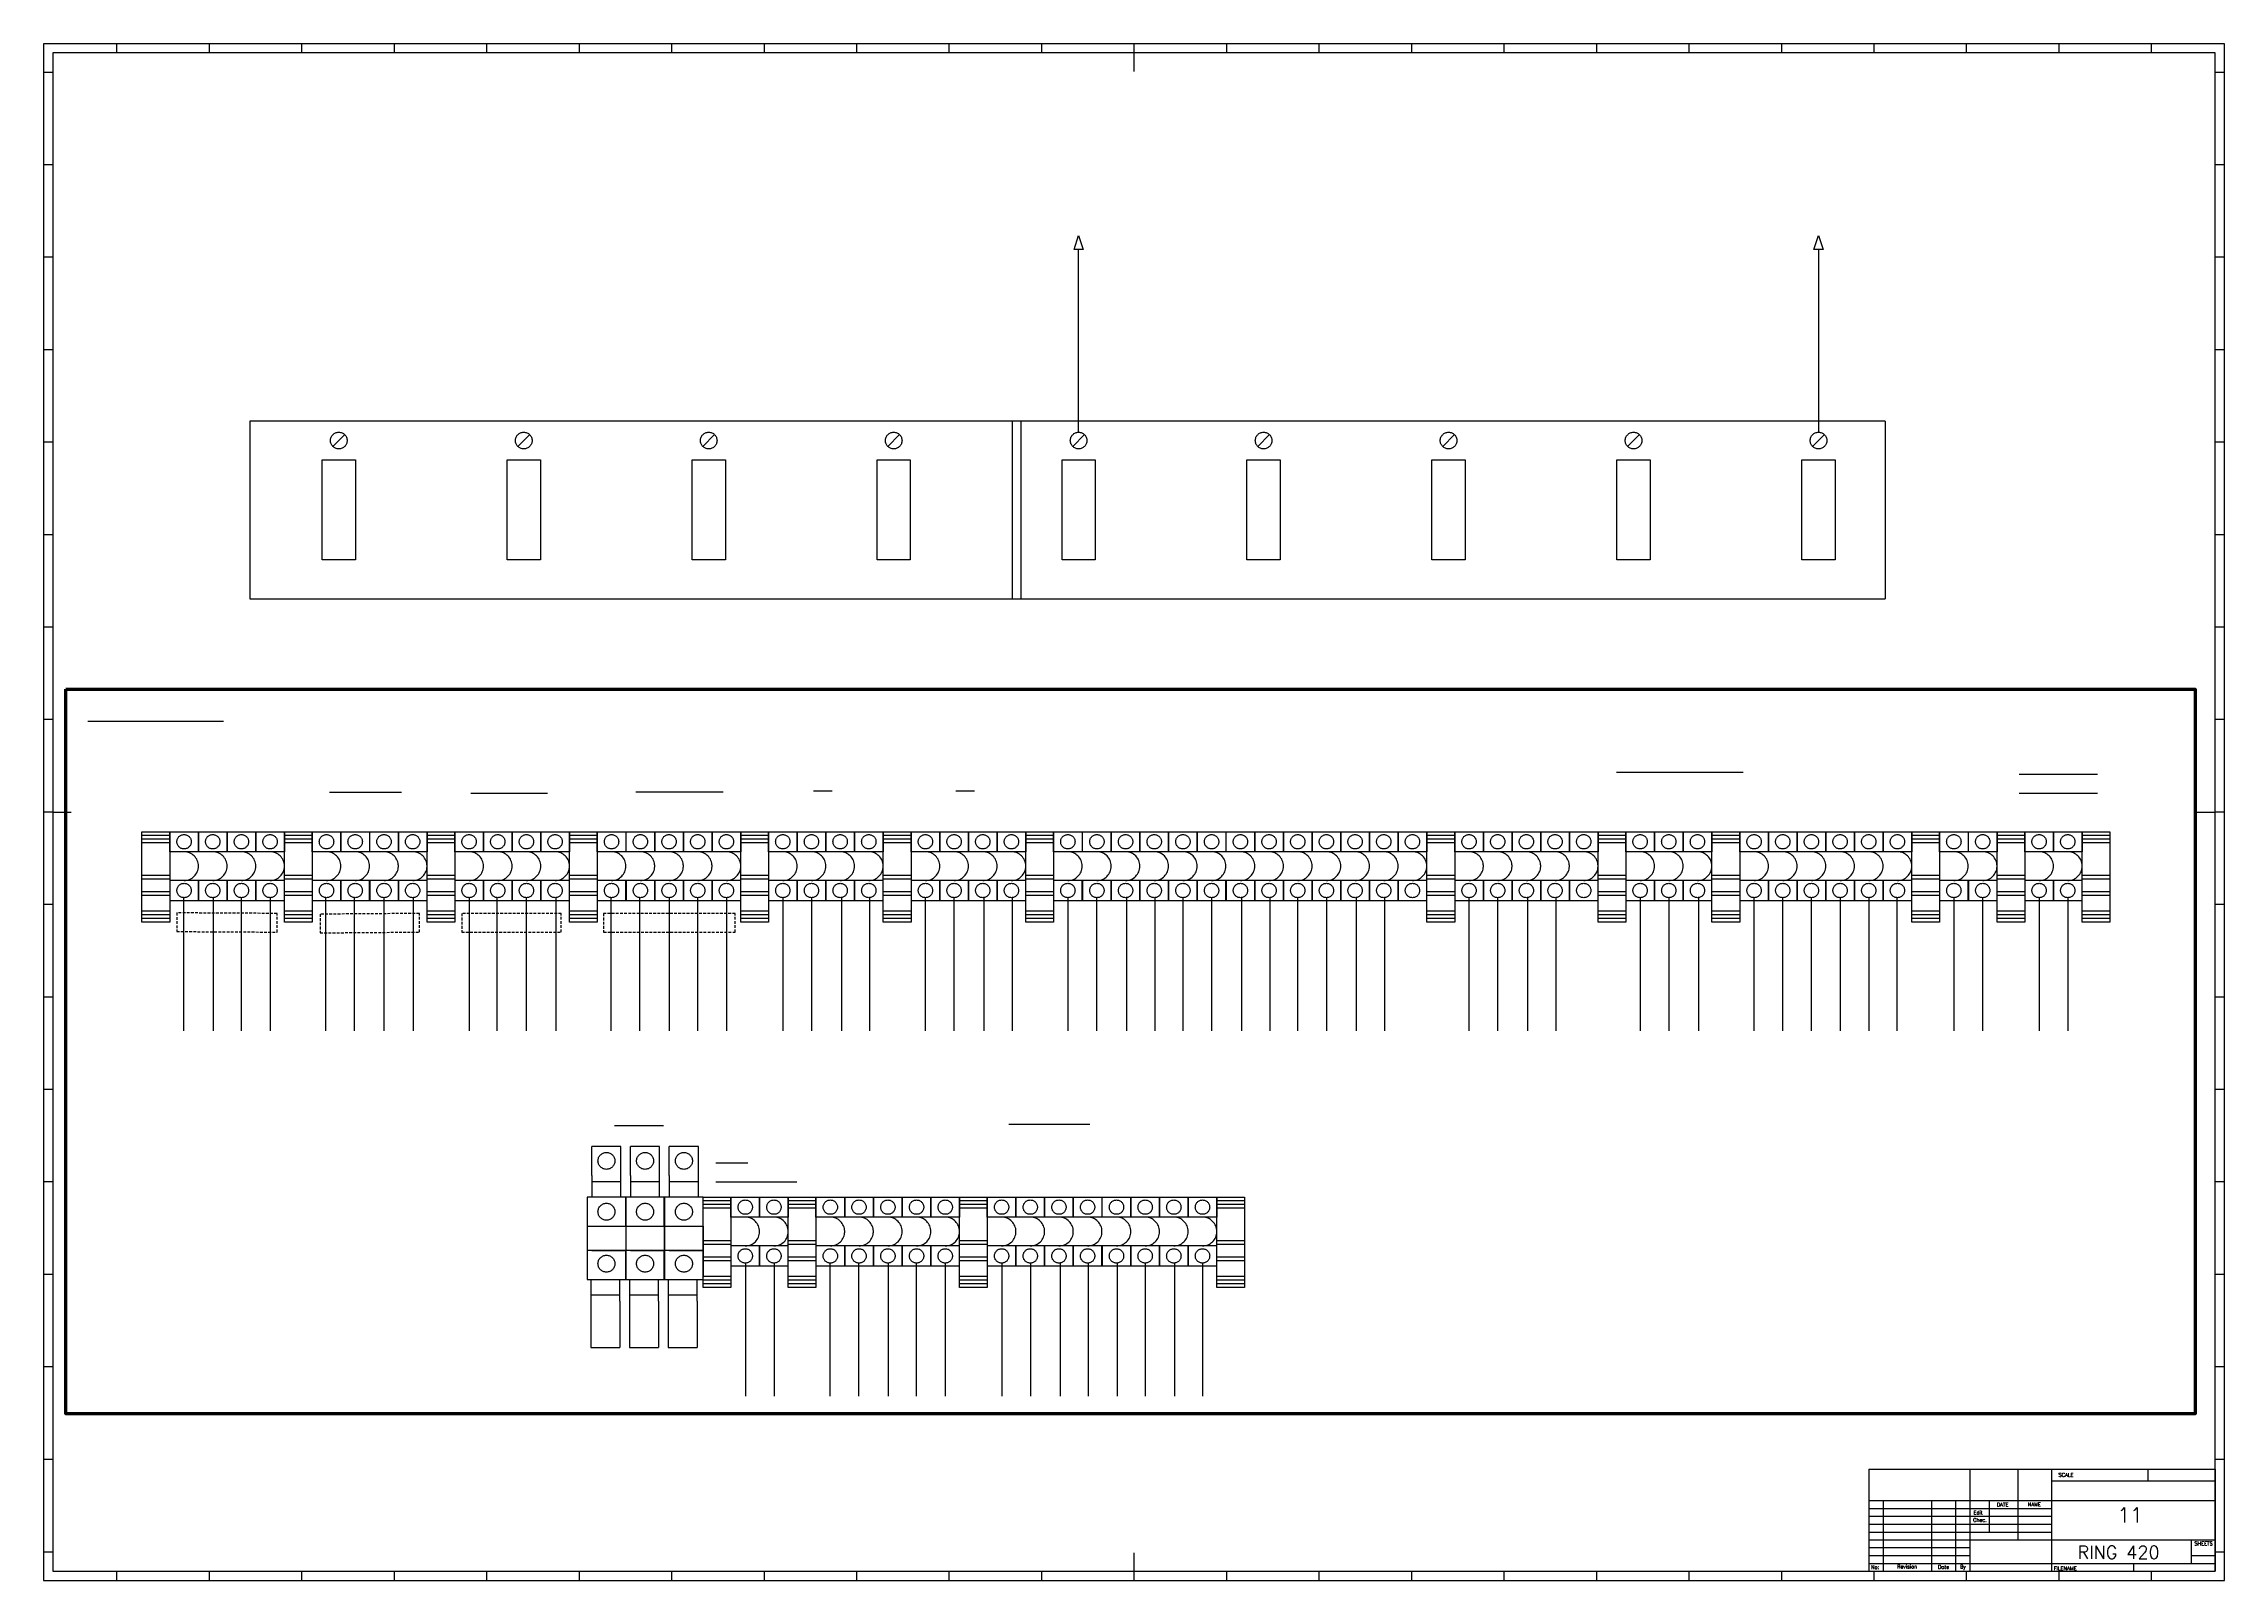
# Paper-space layout 'IEC A0 Title Block' of a CAD drawing. Header units: millimetres. Extents: x 5 to 1184, y 5 to 836.
# The model-space entities are those that its viewports show. They can reach past a viewport. Long polylines and large blocks are cut down to what shows.
import ezdxf
from ezdxf.enums import TextEntityAlignment as Align

# ---------------------------------------------------------------- set-up
doc = ezdxf.new("R2010")
doc.units = ezdxf.units.MM
doc.header["$LTSCALE"] = 12
doc.linetypes.add('HIDDEN2', pattern=[0.1875, 0.125, -0.0625])
for name, color, linetype in [('025', 1, 'Continuous'), ('035', 5, 'Continuous'), ('07', 7, 'Continuous'), ('DESC', 1, 'Continuous'), ('LOCBOX', 92, 'HIDDEN2'), ('MISC', 2, 'Continuous'), ('RED_2.5mm^2', 1, 'Continuous'), ('SYMS', 7, 'Continuous'), ('TAGS', 51, 'Continuous'), ('TERMS', 4, 'Continuous'), ('WIREREF', 61, 'Continuous'), ('XREF', 7, 'Continuous')]:
    doc.layers.add(name, color=color, linetype=linetype)
doc.styles.add('ISO Proportional', font='isocp.shx')
doc.styles.add('WD', font='romans.shx')
doc.styles.add('WD_IEC', font='ISOCP2.shx', dxfattribs={"width": 0.9, "height": 4})

psp = doc.layouts.new('IEC A0 Title Block')

msp = doc.modelspace()

# ---------------------------------------------------------------- texts
at = {"color": 0, "attachment_point": 1}
for s, width, gutter_width, heights, insert, char_height in [('{\\fArial|b0|i0|c0|p34;CH 0}', 26.323, 25, [0], (206.2, 559.3), 7), ('{\\fArial|b0|i0|c0|p34;CH 1}', 26.323, 25, [0], (403.6, 559.3), 7), ('{\\fArial|b0|i0|c0|p34;CH 0}', 26.323, 25, [0], (602, 559.3), 7), ('{\\fArial|b0|i0|c0|p34;CH 1}', 26.323, 25, [0], (809.5, 559.3), 7), ('{\\fArial|b0|i0|c0|p34;\\LTERMINAL X2}', 94.38, 54.3, [0], (29, 484.2), 8), ('\\pxql;{\\fArial|b0|i0|c0|p34;\\LSPEED\\fArial|b0|i0|c178|p34; \\fArial|b0|i0|c0|p34;SENSOR}', 94.38, 54.3, [0], (855.4, 454.4), 6.205), ('\\pxql;{\\fArial|b0|i0|c0|p34;\\LCONTROL\\fArial|b0|i0|c178|p34;\\P\\fArial|b0|i0|c0|p34;CURRENT}', 94.38, 54.3, [0], (1073.1, 453.4), 6.205), ('{\\f@Arial Unicode MS|b0|i0|c0|p34;\\LSUCTION}', 96.418, 54.3, [0], (159.5, 443.6), 6.205), ('{\\f@Arial Unicode MS|b0|i0|c0|p34;\\LOIL PUMP}', 99.32, 54.3, [0], (236, 443.1), 6.205), ('{\\f@Arial Unicode MS|b0|i0|c0|p34;\\LDC MOTOR}', 96.418, 54.3, [0], (325.2, 443.8), 6.205), ('\\pxqc;{\\fArial|b0|i0|c0|p34;\\LT1}', 94.38, 54.3, [0], (379.1, 444.4), 6.205), ('\\pxqc;{\\fArial|b0|i0|c0|p34;\\LT2}', 94.38, 54.3, [0], (456.1, 444.4), 6.205), ('{\\f@Arial Unicode MS|b0|i0|c0|p34;EMG\\P(END)}', 12.868, 54.3, [0], (925.2, 437.1), 6.205), ('{\\f@Arial Unicode MS|b0|i0|c0|p34;L1}', 68.361, 54.3, [0], (77.3, 425), 6.205), ('{\\f@Arial Unicode MS|b0|i0|c0|p34;L1}', 56.634, 54.3, [0], (106.6, 425.1), 6.205), ('{\\f@Arial Unicode MS|b0|i0|c0|p34;E}', 10.852, 54.3, [0], (124.4, 425.1), 6.205), ('{\\f@Arial Unicode MS|b0|i0|c0|p34;U1}', 68.361, 54.3, [0], (154.3, 425), 6.205), ('{\\f@Arial Unicode MS|b0|i0|c0|p34;W1}', 56.634, 54.3, [0], (183.7, 425.1), 6.205), ('{\\f@Arial Unicode MS|b0|i0|c0|p34;E}', 12.868, 54.3, [0], (201.7, 425.9), 6.205), ('{\\f@Arial Unicode MS|b0|i0|c0|p34;U1}', 68.361, 54.3, [0], (231.4, 425), 6.205), ('{\\f@Arial Unicode MS|b0|i0|c0|p34;W1}', 56.634, 54.3, [0], (260.7, 425.1), 6.205), ('{\\f@Arial Unicode MS|b0|i0|c0|p34;E}', 12.868, 54.3, [0], (278.7, 425.9), 6.205), ('{\\f@Arial Unicode MS|b0|i0|c0|p34;FILD}', 68.361, 54.3, [0], (311.2, 425.4), 6.205), ('{\\f@Arial Unicode MS|b0|i0|c0|p34;ROTOR}', 68.361, 54.3, [0], (335.4, 426), 6.205), ('{\\f@Arial Unicode MS|b0|i0|c0|p34;E}', 12.868, 54.3, [0], (371.3, 425.9), 6.205), ('{\\f@Arial Unicode MS|b0|i0|c0|p34;IN}', 12.868, 54.3, [0], (409, 425.9), 6.205), ('{\\f@Arial Unicode MS|b0|i0|c0|p34;OUT}', 12.868, 54.3, [0], (434.7, 424.8), 6.205), ('{\\f@Arial Unicode MS|b0|i0|c0|p34;IN}', 12.868, 54.3, [0], (486, 425.9), 6.205), ('{\\f@Arial Unicode MS|b0|i0|c0|p34;OUT}', 12.868, 54.3, [0], (511.8, 424.8), 6.205), ('{\\f@Arial Unicode MS|b0|i0|c0|p34;DOOR1}', 12.868, 54.3, [0], (954.1, 427.5), 6.205), ('{\\f@Arial Unicode MS|b0|i0|c0|p34;DOOR\\f@Arial Unicode MS|b0|i0|c178|p34;2}', 12.868, 54.3, [0], (986.6, 427.3), 6.205), ('{\\f@Arial Unicode MS|b0|i0|c0|p34;N}', 12.868, 54.3, [0], (1035.1, 425.6), 6.205), ('{\\f@Arial Unicode MS|b0|i0|c178|p34;220\\f@Arial Unicode MS|b0|i0|c0|p34;V}', 12.868, 54.3, [0], (1045.9, 425.6), 6.205), ('{\\f@Arial Unicode MS|b0|i0|c0|p34;C.C}', 12.868, 54.3, [0], (1082.2, 426.7), 6.205), ('{\\f@Arial Unicode MS|b0|i0|c0|p34;1}', 68.361, 54.3, [0], (78.2, 399.9), 7), ('{\\f@Arial Unicode MS|b0|i0|c0|p34;2}', 64.853, 54.3, [0], (94, 400.2), 7), ('{\\f@Arial Unicode MS|b0|i0|c0|p34;3}', 68.361, 54.3, [0], (108.9, 399.7), 7), ('{\\f@Arial Unicode MS|b0|i0|c0|p34;4}', 68.361, 54.3, [6.26], (124.6, 400), 7), ('{\\f@Arial Unicode MS|b0|i0|c0|p34;5}', 68.361, 54.3, [0], (155.4, 400.3), 7), ('{\\f@Arial Unicode MS|b0|i0|c0|p34;6}', 68.361, 54.3, [0], (171.5, 400.3), 7), ('{\\f@Arial Unicode MS|b0|i0|c0|p34;7}', 68.361, 54.3, [0], (186.1, 399.2), 7), ('{\\f@Arial Unicode MS|b0|i0|c0|p34;8}', 68.361, 54.3, [0], (201.3, 399.5), 7), ('{\\f@Arial Unicode MS|b0|i0|c0|p34;9}', 68.361, 54.3, [0], (232.6, 399), 7), ('{\\f@Arial Unicode MS|b0|i0|c0|p34;10}', 68.361, 54.3, [0], (244.5, 399.1), 7), ('{\\f@Arial Unicode MS|b0|i0|c0|p34;11}', 68.361, 54.3, [0], (260.2, 399.1), 7), ('{\\f@Arial Unicode MS|b0|i0|c0|p34;12}', 68.361, 54.3, [0], (276, 399.1), 7), ('{\\f@Arial Unicode MS|b0|i0|c0|p34;13}', 51.962, 54.3, [0], (306.7, 399.5), 7), ('{\\f@Arial Unicode MS|b0|i0|c0|p34;14}', 68.361, 54.3, [0], (322.4, 399.3), 7), ('{\\f@Arial Unicode MS|b0|i0|c0|p34;15}', 68.361, 54.3, [0], (336.9, 399.1), 7), ('{\\f@Arial Unicode MS|b0|i0|c0|p34;16}', 68.361, 54.3, [0], (352.6, 398.9), 7), ('{\\f@Arial Unicode MS|b0|i0|c0|p34;17}', 68.361, 54.3, [0], (368.7, 399.1), 7), ('{\\f@Arial Unicode MS|b0|i0|c0|p34;18}', 68.361, 54.3, [0], (401, 399.3), 7), ('{\\f@Arial Unicode MS|b0|i0|c0|p34;19}', 68.361, 54.3, [0], (414.4, 399.3), 7), ('{\\f@Arial Unicode MS|b0|i0|c0|p34;20}', 68.361, 54.3, [0], (429.6, 399.2), 7), ('{\\f@Arial Unicode MS|b0|i0|c0|p34;21}', 68.361, 54.3, [0], (445.4, 399.2), 7), ('{\\f@Arial Unicode MS|b0|i0|c0|p34;22}', 68.361, 54.3, [0], (476.3, 399.9), 7), ('{\\f@Arial Unicode MS|b0|i0|c0|p34;23}', 68.361, 54.3, [0], (490.9, 399.7), 7), ('{\\f@Arial Unicode MS|b0|i0|c0|p34;24}', 68.361, 54.3, [0], (506.6, 399.6), 7), ('{\\f@Arial Unicode MS|b0|i0|c0|p34;25}', 68.361, 54.3, [0], (522.4, 399.7), 7), ('{\\f@Arial Unicode MS|b0|i0|c0|p34;2\\f@Arial Unicode MS|b0|i0|c178|p34;6}', 68.361, 54.3, [0], (554.2, 399.6), 7), ('{\\f@Arial Unicode MS|b0|i0|c0|p34;2\\f@Arial Unicode MS|b0|i0|c178|p34;7}', 68.361, 54.3, [0], (568.9, 399.4), 7), ('{\\f@Arial Unicode MS|b0|i0|c0|p34;2\\f@Arial Unicode MS|b0|i0|c178|p34;8}', 68.361, 54.3, [0], (584.6, 399.4), 7), ('{\\f@Arial Unicode MS|b0|i0|c0|p34;2\\f@Arial Unicode MS|b0|i0|c178|p34;9}', 68.361, 54.3, [0], (600.4, 399.4), 7), ('{\\f@Arial Unicode MS|b0|i0|c178|p34;30}', 68.361, 54.3, [0], (615.3, 399.2), 7), ('{\\f@Arial Unicode MS|b0|i0|c178|p34;31}', 68.361, 54.3, [0], (630, 399), 7), ('{\\f@Arial Unicode MS|b0|i0|c178|p34;32}', 68.361, 54.3, [0], (645.6, 398.9), 7), ('{\\f@Arial Unicode MS|b0|i0|c178|p34;33}', 68.361, 54.3, [0], (661.5, 398.9), 7), ('{\\f@Arial Unicode MS|b0|i0|c178|p34;34}', 68.361, 54.3, [4.85], (677.8, 398.8), 7), ('{\\f@Arial Unicode MS|b0|i0|c178|p34;35}', 68.361, 54.3, [0], (692.4, 398.6), 7), ('{\\f@Arial Unicode MS|b0|i0|c178|p34;36}', 68.361, 54.3, [0], (708.1, 398.5), 7), ('{\\f@Arial Unicode MS|b0|i0|c178|p34;37}', 68.361, 54.3, [0], (723.9, 398.5), 7), ('{\\f@Arial Unicode MS|b0|i0|c178|p34;38}', 68.361, 54.3, [0], (738.7, 398.9), 7), ('{\\f@Arial Unicode MS|b0|i0|c178|p34;39}', 68.361, 54.3, [4.85], (770.5, 398.3), 7), ('{\\f@Arial Unicode MS|b0|i0|c178|p34;40}', 68.361, 54.3, [0], (785.1, 398.1), 7), ('{\\f@Arial Unicode MS|b0|i0|c178|p34;41}', 68.361, 54.3, [0], (800.8, 398), 7), ('{\\f@Arial Unicode MS|b0|i0|c178|p34;42}', 68.361, 54.3, [0], (816.6, 398.1), 7), ('{\\f@Arial Unicode MS|b0|i0|c178|p34;43}', 68.361, 54.3, [0], (831.4, 398.4), 7), ('{\\f@Arial Unicode MS|b0|i0|c178|p34;44}', 68.361, 54.3, [4.85], (863, 398.3), 7), ('{\\f@Arial Unicode MS|b0|i0|c178|p34;45}', 68.361, 54.3, [0], (877.7, 398.1), 7), ('{\\f@Arial Unicode MS|b0|i0|c178|p34;46}', 68.361, 54.3, [0], (893.3, 398), 7), ('{\\f@Arial Unicode MS|b0|i0|c178|p34;47}', 68.361, 54.3, [0], (924.2, 399.4), 7), ('{\\f@Arial Unicode MS|b0|i0|c178|p34;48}', 68.361, 54.3, [0], (939.8, 399.4), 7), ('{\\f@Arial Unicode MS|b0|i0|c178|p34;49}', 68.361, 54.3, [0], (955.7, 399.4), 7), ('{\\f@Arial Unicode MS|b0|i0|c178|p34;50}', 68.361, 54.3, [0], (970.6, 399.2), 7), ('{\\f@Arial Unicode MS|b0|i0|c178|p34;51}', 68.361, 54.3, [0], (985.2, 399), 7), ('{\\f@Arial Unicode MS|b0|i0|c178|p34;52}', 68.361, 54.3, [0], (1000.9, 398.9), 7), ('{\\f@Arial Unicode MS|b0|i0|c178|p34;53}', 68.361, 54.3, [0], (1032.2, 399.4), 7), ('{\\f@Arial Unicode MS|b0|i0|c178|p34;54}', 68.361, 54.3, [0], (1047.9, 399.4), 7), ('{\\f@Arial Unicode MS|b0|i0|c178|p34;55}', 68.361, 54.3, [0], (1078.3, 399.4), 7), ('{\\f@Arial Unicode MS|b0|i0|c178|p34;56}', 68.361, 54.3, [0], (1093.9, 399.4), 7), ('{\\fArial|b0|i0|c0|p34;\\LRS485}', 94.38, 54.3, [0], (313.7, 263.4), 6.205), ('{\\f@Arial Unicode MS|b0|i0|c0|p34;\\LINVERTER}', 96.418, 54.3, [0], (526.9, 264.1), 6.205), ('{\\f@Arial Unicode MS|b0|i0|c0|p34;\\LFAN \\PINVERTER}', 96.418, 54.3, [0], (368.5, 243.2), 6.205), ('{\\f@Arial Unicode MS|b0|i0|c0|p34;\\H0.9x;+\\H1.11111x;24V}', 68.361, 54.3, [0], (322.3, 224.6), 5), ('{\\f@Arial Unicode MS|b0|i0|c0|p34;0V}', 68.361, 54.3, [0], (346.4, 224.6), 5), ('{\\f@Arial Unicode MS|b0|i0|c0|p34;FULT}', 12.868, 54.3, [0], (518.6, 229.1), 6.205), ('{\\f@Arial Unicode MS|b0|i0|c0|p34;RUN}', 12.868, 54.3, [0], (552.3, 228.6), 6.205), ('{\\f@Arial Unicode MS|b0|i0|c178|p34;61}', 68.361, 54.3, [0], (378.7, 203), 7), ('{\\f@Arial Unicode MS|b0|i0|c178|p34;62}', 68.361, 54.3, [0], (394.1, 203.3), 7), ('{\\f@Arial Unicode MS|b0|i0|c178|p34;6\\f@Arial Unicode MS|b0|i0|c0|p34;3}', 51.962, 54.3, [0], (425, 201.9), 7), ('{\\f@Arial Unicode MS|b0|i0|c178|p34;6\\f@Arial Unicode MS|b0|i0|c0|p34;4}', 68.361, 54.3, [0], (440.7, 201.8), 7), ('{\\f@Arial Unicode MS|b0|i0|c178|p34;6\\f@Arial Unicode MS|b0|i0|c0|p34;5}', 68.361, 54.3, [0], (455.2, 201.6), 7), ('{\\f@Arial Unicode MS|b0|i0|c178|p34;6\\f@Arial Unicode MS|b0|i0|c0|p34;6}', 68.361, 54.3, [0], (470.9, 201.4), 7), ('{\\f@Arial Unicode MS|b0|i0|c178|p34;6\\f@Arial Unicode MS|b0|i0|c0|p34;7}', 68.361, 54.3, [0], (487, 201.5), 7), ('{\\f@Arial Unicode MS|b0|i0|c178|p34;68}', 51.962, 54.3, [0], (517.5, 201.9), 7), ('{\\f@Arial Unicode MS|b0|i0|c178|p34;69}', 68.361, 54.3, [0], (533.2, 201.8), 7), ('{\\f@Arial Unicode MS|b0|i0|c178|p34;70}', 68.361, 54.3, [0], (547.8, 201.6), 7), ('{\\f@Arial Unicode MS|b0|i0|c178|p34;71}', 68.361, 54.3, [0], (563.5, 201.4), 7), ('{\\f@Arial Unicode MS|b0|i0|c178|p34;72}', 68.361, 54.3, [0], (579.5, 201.5), 7), ('{\\f@Arial Unicode MS|b0|i0|c178|p34;73}', 68.361, 54.3, [0], (595.1, 201.5), 7), ('{\\f@Arial Unicode MS|b0|i0|c178|p34;74}', 68.361, 54.3, [0], (610.6, 201.5), 7), ('{\\f@Arial Unicode MS|b0|i0|c178|p34;75}', 68.361, 54.3, [0], (626.1, 201.5), 7), ('{\\f@Arial Unicode MS|b0|i0|c178|p34;59}', 68.361, 54.3, [0], (325.1, 199.2), 7), ('{\\f@Arial Unicode MS|b0|i0|c178|p34;60}', 68.361, 54.3, [0], (346, 199.8), 7), ('{\\f@Arial Unicode MS|b0|i0|c178|p34;+}', 7.407, 54.3, [0], (327.3, 184.4), 6.205), ('{\\f@Arial Unicode MS|b0|i0|c178|p34;-}', 68.361, 54.3, [0], (349.8, 185.3), 6.205), ('{\\f@Arial Unicode MS|b0|i0|c178|p34;57}', 68.361, 54.3, [0], (325.6, 158.8), 7), ('{\\f@Arial Unicode MS|b0|i0|c178|p34;58}', 68.361, 54.3, [0], (345.4, 159.2), 7)]:
    msp.add_mtext_dynamic_manual_height_columns(s, width=width, gutter_width=gutter_width, heights=heights, dxfattribs=dict(at, insert=insert, char_height=char_height))
at = {"color": 0, "char_height": 6.205, "attachment_point": 1}
for s, width, insert, rotation in [('{\\f@Arial Unicode MS|b0|i0|c0|p34;ORANG LAMP}', 78.652, (790, 418.6), 90), ('{\\f@Arial Unicode MS|b0|i0|c0|p34;GREEN LAMP}', 78.652, (804.7, 418.6), 90), ('{\\f@Arial Unicode MS|b0|i0|c0|p34;RED LAMP}', 43.936, (772.6, 418.6), 90), ('{\\f@Arial Unicode MS|b0|i0|c0|p34;RESERV}', 43.936, (741.7, 418.6), 90), ('{\\f@Arial Unicode MS|b0|i0|c0|p34;RESERV}', 43.936, (834.9, 417.7), 90), ('{\\f@Arial Unicode MS|b0|i0|c0|p34;COM}', 12.868, (555.2, 418.2), 90), ("{\\f@Arial Unicode MS|b0|i0|c0|p34;MS3'}", 21.198, (586.2, 418.2), 90), ("{\\f@Arial Unicode MS|b0|i0|c0|p34;MS3'}", 21.198, (601.2, 418.5), 90), ('{\\f@Arial Unicode MS|b0|i0|c0|p34;MS\\f@Arial Unicode MS|b0|i0|c178|p34;10}', 12.868, (695.2, 417.5), 90), ('{\\f@Arial Unicode MS|b0|i0|c0|p34;MS\\f@Arial Unicode MS|b0|i0|c178|p34;10}', 12.868, (709.8, 417.5), 90), ('{\\f@Arial Unicode MS|b0|i0|c0|p34;MS\\f@Arial Unicode MS|b0|i0|c178|p34;11}', 12.868, (725.2, 417.5), 90), ('{\\f@Arial Unicode MS|b0|i0|c0|p34;+24V}', 12.868, (817.6, 417.6), 90), ('{\\f@Arial Unicode MS|b0|i0|c0|p34;+24V}', 12.868, (863.4, 417.6), 90), ('{\\f@Arial Unicode MS|b0|i0|c0|p34;L1}', 6.205, (91.9, 425.2), 1.062), ('{\\f@Arial Unicode MS|b0|i0|c0|p34;V1}', 6.205, (169, 425.2), 1.062), ('{\\f@Arial Unicode MS|b0|i0|c0|p34;V1}', 6.205, (246, 425.2), 1.062), ('{\\f@Arial Unicode MS|b0|i0|c0|p34;MS3}', 12.868, (570, 418.2), 90), ('{\\f@Arial Unicode MS|b0|i0|c0|p34;MS\\f@Arial Unicode MS|b0|i0|c178|p34;4}', 12.868, (617.4, 417.6), 90), ('{\\f@Arial Unicode MS|b0|i0|c0|p34;MS\\f@Arial Unicode MS|b0|i0|c178|p34;5}', 12.868, (633.9, 417.8), 90), ('{\\f@Arial Unicode MS|b0|i0|c0|p34;MS\\f@Arial Unicode MS|b0|i0|c178|p34;6}', 12.868, (648.4, 417.6), 90), ('{\\f@Arial Unicode MS|b0|i0|c0|p34;MS\\f@Arial Unicode MS|b0|i0|c178|p34;8}', 12.868, (662.8, 417.8), 90), ('{\\f@Arial Unicode MS|b0|i0|c0|p34;MS\\f@Arial Unicode MS|b0|i0|c178|p34;9}', 12.868, (678.3, 417.5), 90), ('{\\f@Arial Unicode MS|b0|i0|c0|p34;0V}', 12.868, (879.9, 417.6), 90), ('{\\f@Arial Unicode MS|b0|i0|c0|p34;EMG(FIRST )}', 58.71, (478.3, 223.5), 90), ('{\\f@Arial Unicode MS|b0|i0|c0|p34;STOP(FIRST )}', 64.461, (494.1, 221.8), 90), ('{\\f@Arial Unicode MS|b0|i0|c0|p34;START(FIRST)}', 58.71, (509.3, 221.5), 90), ('{\\f@Arial Unicode MS|b0|i0|c0|p34;ENABLE}', 40.073, (588.1, 223.4), 90), ('{\\f@Arial Unicode MS|b0|i0|c0|p34;ANALOG}', 40.073, (619.9, 222.7), 90), ('{\\f@Arial Unicode MS|b0|i0|c0|p34;+24V}', 12.868, (426.6, 223.1), 90), ('{\\f@Arial Unicode MS|b0|i0|c0|p34;DOFF}', 32.478, (489.6, 221.5), 90)]:
    msp.add_mtext_dynamic_manual_height_columns(s, width=width, gutter_width=54.3, heights=[0], dxfattribs=dict(at, insert=insert, rotation=rotation))

# ---------------------------------------------------------------- blocks, each defined once
blk = doc.blocks.new('IEC_border_a0')
at = {"layer": '035', "color": 0}
for p, q in [((0, 841), (0, 0)), ((1189, 841), (0, 841)), ((105, 841), (105, 836)), ((1189, 0), (1189, 841)), ((44.5, 836), (44.5, 831)), ((94.5, 836), (94.5, 831)), ((144.5, 836), (144.5, 831)), ((194.5, 836), (194.5, 831)), ((244.5, 836), (244.5, 831)), ((294.5, 836), (294.5, 831)), ((344.5, 836), (344.5, 831)), ((394.5, 836), (394.5, 831)), ((444.5, 836), (444.5, 831)), ((494.5, 836), (494.5, 831)), ((544.5, 836), (544.5, 831)), ((594.5, 836), (594.5, 831)), ((644.5, 836), (644.5, 831)), ((694.5, 836), (694.5, 831)), ((744.5, 836), (744.5, 831)), ((794.5, 836), (794.5, 831)), ((844.5, 836), (844.5, 831)), ((894.5, 836), (894.5, 831)), ((944.5, 836), (944.5, 831)), ((994.5, 836), (994.5, 831)), ((1044.5, 836), (1044.5, 831)), ((1094.5, 836), (1094.5, 831)), ((1144.5, 836), (1144.5, 831)), ((10, 820.5), (5, 820.5)), ((1184, 820.5), (1179, 820.5)), ((10, 770.5), (5, 770.5)), ((1184, 770.5), (1179, 770.5)), ((10, 720.5), (5, 720.5)), ((1184, 720.5), (1179, 720.5)), ((10, 670.5), (5, 670.5)), ((1184, 670.5), (1179, 670.5)), ((10, 620.5), (5, 620.5)), ((1184, 620.5), (1179, 620.5)), ((0, 594), (5, 594)), ((10, 570.5), (5, 570.5)), ((1184, 570.5), (1179, 570.5)), ((10, 520.5), (5, 520.5)), ((1184, 520.5), (1179, 520.5)), ((10, 470.5), (5, 470.5)), ((1184, 470.5), (1179, 470.5)), ((10, 420.5), (5, 420.5)), ((1184, 420.5), (1179, 420.5)), ((1184, 420.5), (1179, 420.5)), ((10, 370.5), (5, 370.5)), ((1184, 370.5), (1179, 370.5)), ((10, 320.5), (5, 320.5)), ((1184, 320.5), (1179, 320.5)), ((0, 297), (5, 297)), ((10, 270.5), (5, 270.5)), ((1184, 270.5), (1179, 270.5)), ((1184, 270.5), (1179, 270.5)), ((10, 220.5), (5, 220.5)), ((1184, 220.5), (1179, 220.5)), ((10, 170.5), (5, 170.5)), ((1184, 170.5), (1179, 170.5)), ((10, 120.5), (5, 120.5)), ((1184, 120.5), (1179, 120.5)), ((10, 70.5), (5, 70.5)), ((1184, 70.5), (1179, 70.5)), ((10, 20.4), (5.1, 20.4)), ((1184, 20.4), (1179, 20.4)), ((0, 0), (1189, 0)), ((44.5, 10), (44.5, 5)), ((94.5, 10), (94.5, 5)), ((144.5, 10), (144.5, 5)), ((194.5, 10), (194.5, 5)), ((210, 0), (210, 5)), ((244.5, 10), (244.5, 5)), ((294.5, 10), (294.5, 5)), ((344.5, 10), (344.5, 5)), ((394.5, 10), (394.5, 5)), ((400, 0), (400, 5)), ((444.5, 10), (444.5, 5)), ((494.5, 10), (494.5, 5)), ((544.5, 10), (544.5, 5)), ((590, 0), (590, 5)), ((594.5, 10), (594.5, 5)), ((644.5, 10), (644.5, 5)), ((694.5, 10), (694.5, 5)), ((744.5, 10), (744.5, 5)), ((744.5, 10), (744.5, 5)), ((794.5, 10), (794.5, 5)), ((794.5, 0), (794.5, 5)), ((844.5, 10), (844.5, 5)), ((894.5, 10), (894.5, 5)), ((944.5, 10), (944.5, 5)), ((994.5, 10), (994.5, 5)), ((999, 0), (999, 5)), ((1044.5, 10), (1044.5, 5)), ((1094.5, 10), (1094.5, 5)), ((1144.5, 10), (1144.5, 5))]:
    blk.add_line(p, q, dxfattribs=at)
blk.add_lwpolyline([(10, 10), (1179, 10), (1179, 831), (10, 831)], close=True, dxfattribs=at)
at = {"layer": '07', "color": 0}
for p, q in [((594.5, 831), (594.5, 821)), ((10, 420.5), (20, 420.5)), ((1169, 420.5), (1179, 420.5)), ((594.5, 20), (594.5, 10))]:
    blk.add_line(p, q, dxfattribs=at)
blk.add_lwpolyline([(5, 5), (1184, 5), (1184, 836), (5, 836)], close=True, dxfattribs=at)
at = {"layer": '035', "color": 0, "style": 'ISO Proportional'}
for s, p in [('1', (18.3, 831.5)), ('2', (68.2, 831.5)), ('3', (118.2, 831.5)), ('4', (167.9, 831.5)), ('5', (218.3, 831.5)), ('6', (268.2, 831.5)), ('7', (318.2, 831.5)), ('8', (368.4, 831.5)), ('9', (418.5, 831.5)), ('10', (467.7, 831.5)), ('11', (517.5, 831.5)), ('12', (567.5, 831.5)), ('13', (618.4, 831.5)), ('14', (668.5, 831.5)), ('15', (717.7, 831.5)), ('16', (767.5, 831.5)), ('17', (817.7, 831.5)), ('18', (867.5, 831.5)), ('19', (917.5, 831.5)), ('20', (968.4, 831.5)), ('21', (1018.5, 831.5)), ('22', (1067.7, 831.5)), ('23', (1117.5, 831.5)), ('24', (1167.5, 831.5)), ('A', (6, 793.8)), ('A', (1180, 793.8)), ('B', (6, 743.8)), ('B', (1180, 743.8)), ('C', (6, 693.8)), ('C', (1180, 693.8)), ('D', (6, 643.8)), ('D', (1180, 643.8)), ('E', (6, 593.8)), ('E', (1180, 593.8)), ('F', (6, 543.8)), ('F', (1180, 543.8)), ('G', (6, 493.8)), ('G', (1180, 493.8)), ('H', (6, 443.8)), ('H', (1180, 443.8)), ('J', (6, 393.8)), ('J', (1180, 393.8)), ('K', (6, 343.8)), ('K', (1180, 343.8)), ('L', (6, 293.7)), ('L', (1180, 293.7)), ('M', (6, 243.7)), ('M', (1180, 243.7)), ('N', (6, 193.7)), ('N', (1180, 193.7)), ('P', (6, 143.7)), ('P', (1180, 143.7)), ('Q', (6, 93.7)), ('Q', (1180, 93.7)), ('R', (6.1, 43.7)), ('R', (1180, 43.7)), ('1', (18.3, 5.5)), ('2', (68.2, 5.5)), ('3', (118.2, 5.5)), ('4', (167.9, 5.5)), ('5', (218.3, 5.5)), ('6', (268.2, 5.5)), ('7', (318.2, 5.5)), ('8', (368.4, 5.5)), ('9', (418.5, 5.5)), ('10', (467.7, 5.5)), ('11', (517.5, 5.5)), ('12', (567.5, 5.5)), ('13', (618.4, 5.5)), ('14', (668.5, 5.5)), ('15', (717.7, 5.5)), ('16', (767.5, 5.5)), ('17', (817.7, 5.5)), ('18', (867.5, 5.5)), ('19', (917.5, 5.5)), ('20', (968.4, 5.5)), ('21', (1018.5, 5.5)), ('22', (1067.7, 5.5)), ('23', (1117.5, 5.5)), ('24', (1167.5, 5.5))]:
    blk.add_text(s, height=3.5, dxfattribs=at).set_placement(p)
blk = doc.blocks.new('IEC_tblock_a0')
at = {"layer": '035'}
for p, q in [((-106.6, 55.2), (-106.6, 17)), ((-88.4, 48.9), (0, 48.9)), ((-36.4, 55.2), (-36.4, 48.9)), ((-179.4, 38.2), (-179.4, 0)), ((-153.4, 38.2), (-153.4, 0)), ((-140.4, 38.2), (-140.4, 0)), ((-122.2, 38.2), (-122.2, 21.2)), ((-187.2, 34), (-88.4, 34)), ((-187.2, 29.8), (-88.4, 29.8)), ((-187.2, 25.5), (-88.4, 25.5)), ((-187.2, 21.2), (-88.4, 21.2)), ((-187.2, 17), (-132.6, 17)), ((-187.2, 12.8), (-132.6, 12.8)), ((-187.2, 8.5), (-132.6, 8.5)), ((-187.2, 4.2), (0, 4.2)), ((-44.2, 4.2), (-44.2, 0)), ((-13, 8.5), (0, 8.5))]:
    blk.add_line(p, q, dxfattribs=at)
at = {"layer": '07'}
for p, q in [((-187.2, 55.2), (0, 55.2)), ((-187.2, 55.2), (-187.2, 0)), ((-132.6, 55.2), (-132.6, 0)), ((-88.4, 55.2), (-88.4, 0)), ((0, 55.2), (0, 0)), ((-187.2, 38.2), (0, 38.2)), ((-132.6, 17), (0, 17)), ((-13, 17), (-13, 4.2)), ((-187.2, 0), (0, 0))]:
    blk.add_line(p, q, dxfattribs=at)
at = {"style": 'WD'}
for tag, p in [('SCALE', (-69.9, 51.1)), ('SH', (-8.7, 10.1)), ('FILENAME', (-68.1, 0.8))]:
    blk.add_attdef(tag, p, '', height=2, dxfattribs=at)
for tag, height, p in [('CKDATE', 2, (-114.9, 26.6)), ('EDDATE', 2, (-115, 30.8)), ('EDBY', 2, (-98, 30.9)), ('CKBY', 2, (-97.9, 26.3)), ('PROJDESC', 5, (-45.9, 29.2)), ('DWGDESC', 5, (-44.9, 19.7)), ('DWGNO', 3.5, (-48.5, 9.5))]:
    blk.add_attdef(tag, text='', height=height, dxfattribs=at).set_placement(p, align=Align.CENTER)
at = {"style": 'WD', "flags": 1}
blk.add_attdef('WD_TB', (-120.9, 11.9), '', height=2, dxfattribs=at)
at = {"layer": '025', "style": 'WD'}
for s, p in [('SCALE', (-80.6, 51.1)), ('NAME', (-97.7, 35.1)), ('No:', (-183.8, 1.2)), ('Revision', (-166.5, 1.5)), ('Date', (-146.8, 1.3)), ('By', (-136.3, 1.4))]:
    blk.add_text(s, height=2, dxfattribs=at).set_placement(p, align=Align.CENTER)
for s, p in [('DATE', (-118, 35)), ('Chec.', (-130.8, 26.7)), ('Edit', (-130.6, 30.7)), ('SHEETS', (-11.2, 14)), ('FILENAME', (-87.2, 0.6))]:
    blk.add_text(s, height=2, dxfattribs=at).set_placement(p)
blk = doc.blocks.new('PLCIO_1B87')
for p, q in [((364.1, 48), (364.1, -48)), ((368.7, 48), (368.7, -48)), ((836, 48), (836, -48))]:
    blk.add_line(p, q)
at = {"layer": 'SYMS'}
for p, q in [((-48, 48), (-48, -48)), ((836, 48), (-48, 48)), ((-3.2, 34.3), (3.2, 40.7)), ((96.8, 34.3), (103.2, 40.7)), ((196.8, 34.3), (203.2, 40.7)), ((296.8, 34.3), (303.2, 40.7)), ((396.8, 34.3), (403.2, 40.7)), ((496.8, 34.3), (503.2, 40.7)), ((596.8, 34.3), (603.2, 40.7)), ((696.8, 34.3), (703.2, 40.7)), ((796.8, 34.3), (803.2, 40.7)), ((-9, -27), (-9, 27)), ((-9, 27), (9, 27)), ((9, 27), (9, -27)), ((91, -27), (91, 27)), ((91, 27), (109, 27)), ((109, 27), (109, -27)), ((191, -27), (191, 27)), ((191, 27), (209, 27)), ((209, 27), (209, -27)), ((291, -27), (291, 27)), ((291, 27), (309, 27)), ((309, 27), (309, -27)), ((391, -27), (391, 27)), ((391, 27), (409, 27)), ((409, 27), (409, -27)), ((491, -27), (491, 27)), ((491, 27), (509, 27)), ((509, 27), (509, -27)), ((591, -27), (591, 27)), ((591, 27), (609, 27)), ((609, 27), (609, -27)), ((691, -27), (691, 27)), ((691, 27), (709, 27)), ((709, 27), (709, -27)), ((791, -27), (791, 27)), ((791, 27), (809, 27)), ((809, 27), (809, -27)), ((9, -27), (-9, -27)), ((109, -27), (91, -27)), ((209, -27), (191, -27)), ((309, -27), (291, -27)), ((409, -27), (391, -27)), ((509, -27), (491, -27)), ((609, -27), (591, -27)), ((709, -27), (691, -27)), ((809, -27), (791, -27)), ((-48, -48), (836, -48))]:
    blk.add_line(p, q, dxfattribs=at)
for centre in [(0, 37.5), (100, 37.5), (200, 37.5), (300, 37.5), (400, 37.5), (500, 37.5), (600, 37.5), (700, 37.5), (800, 37.5)]:
    blk.add_circle(centre, 4.5, dxfattribs=at)
at = {"layer": 'SYMS', "style": 'WD_IEC', "width": 0.9}
for tag, p in [('TERMDESC01', (6.2, 60)), ('TERMDESC02', (106.2, 60)), ('TERMDESC03', (206.2, 60)), ('TERMDESC04', (306.2, 60)), ('TERMDESC05', (406.2, 60)), ('TERMDESC06', (506.2, 60)), ('TERMDESC07', (606.2, 60)), ('TERMDESC08', (706.2, 60)), ('TERMDESC09', (806.2, 60))]:
    blk.add_attdef(tag, text='', height=12, rotation=90, dxfattribs=at).set_placement(p, align=Align.TOP_LEFT)
at = {"layer": 'SYMS', "style": 'WD_IEC', "width": 0.9, "flags": 1}
for tag, p in [('X2TERM01', (0, 42)), ('X2TERM02', (100, 42)), ('X2TERM03', (200, 42)), ('X2TERM04', (300, 42)), ('X2TERM05', (400, 42)), ('X2TERM06', (500, 42)), ('X2TERM07', (600, 42)), ('X2TERM08', (700, 42)), ('X2TERM09', (800, 42))]:
    blk.add_attdef(tag, text='', height=1.92, rotation=90, dxfattribs=at).set_placement(p, align=Align.RIGHT)
at = {"layer": 'SYMS', "style": 'WD_IEC', "width": 0.9}
for tag, p in [('TERM01', (15, 42)), ('TERM02', (115, 42)), ('TERM03', (215, 42)), ('TERM04', (315, 42)), ('TERM05', (415, 42)), ('TERM06', (515, 42)), ('TERM07', (615, 42)), ('TERM08', (715, 42)), ('TERM09', (815, 42))]:
    blk.add_attdef(tag, text='', height=12, rotation=90, dxfattribs=at).set_placement(p, align=Align.TOP_RIGHT)
at = {"layer": 'SYMS', "style": 'WD_IEC'}
for tag, width, p in [('INST', 0.8, (-159, 0)), ('MFG', 0.8, (-123, 0)), ('CAT', 0.8, (-105, 0)), ('LINE1', 0.9, (-87, 0)), ('LINE2', 0.9, (-69, 0)), ('DESC', 0.9, (-50.8, 0)), ('TAG', 0.9, (-30.9, 0)), ('LOC', 0.8, (-141, 0))]:
    blk.add_attdef(tag, text='', height=15, rotation=90, dxfattribs=dict(at, width=width)).set_placement(p, align=Align.CENTER)
at = {"layer": 'SYMS', "style": 'WD_IEC', "width": 0.7}
for tag, p in [('TAGA01', (0, 0)), ('TAGA02', (100, 0)), ('TAGA03', (200, 0)), ('TAGA04', (300, 0)), ('TAGA05', (400, 0)), ('TAGA06', (500, 0)), ('TAGA07', (600, 0)), ('TAGA08', (700, 0)), ('TAGA09', (800, 0))]:
    blk.add_attdef(tag, text='', height=12, rotation=90, dxfattribs=at).set_placement(p, align=Align.MIDDLE_CENTER)
at = {"layer": 'SYMS', "linetype": 'Continuous', "style": 'WD_IEC', "width": 0.9, "flags": 9}
blk.add_attdef('ASSYCODE', text='', height=1.92, rotation=90, dxfattribs=at).set_placement((-102.9, -22.1), align=Align.CENTER)
at = {"layer": 'SYMS', "style": 'WD_IEC', "width": 0.9}
for tag, p in [('DESCA01', (-9, -111)), ('DESCB01', (9, -111)), ('DESCC01', (27, -111)), ('DESCD01', (45, -111)), ('DESCE01', (63, -111)), ('DESCA02', (91, -111)), ('DESCB02', (109, -111)), ('DESCC02', (127, -111)), ('DESCD02', (145, -111)), ('DESCE02', (163, -111)), ('DESCA03', (191, -111)), ('DESCB03', (209, -111)), ('DESCC03', (227, -111)), ('DESCD03', (245, -111)), ('DESCE03', (263, -111)), ('DESCA04', (291, -111)), ('DESCB04', (309, -111)), ('DESCC04', (327, -111)), ('DESCD04', (345, -111)), ('DESCE04', (363, -111)), ('DESCA05', (391, -111)), ('DESCB05', (409, -111)), ('DESCC05', (427, -111)), ('DESCD05', (445, -111)), ('DESCE05', (463, -111)), ('DESCA06', (491, -111)), ('DESCB06', (509, -111)), ('DESCC06', (527, -111)), ('DESCD06', (545, -111)), ('DESCE06', (563, -111)), ('DESCA07', (591, -111)), ('DESCB07', (609, -111)), ('DESCC07', (627, -111)), ('DESCD07', (645, -111)), ('DESCE07', (663, -111)), ('DESCA08', (691, -111)), ('DESCB08', (709, -111)), ('DESCC08', (727, -111)), ('DESCD08', (745, -111)), ('DESCE08', (763, -111)), ('DESCA09', (791, -111)), ('DESCB09', (809, -111)), ('DESCC09', (827, -111)), ('DESCD09', (845, -111)), ('DESCE09', (863, -111))]:
    blk.add_attdef(tag, text='', height=15, rotation=90, dxfattribs=at).set_placement(p, align=Align.RIGHT)
blk = doc.blocks.new('HA1S2')
blk.add_lwpolyline([(0, 3.75), (1.25, 0), (-1.25, 0)], close=True)
at = {"style": 'WD_IEC'}
blk.add_attdef('XREF', text='', height=2.5, rotation=90, dxfattribs=at).set_placement((0, 5), align=Align.MIDDLE_LEFT)
at = {"style": 'WD_IEC', "flags": 1}
blk.add_attdef('SIGCODE', text='', height=1, dxfattribs=at).set_placement((-2.5, 1.8), align=Align.RIGHT)
blk.add_attdef('X8TERM01', (0, 0), '', height=0.32, dxfattribs=at)
at = {"style": 'WD_IEC', "flags": 8}
blk.add_attdef('WIRENO', text='', height=2.5, rotation=90, dxfattribs=at).set_placement((-1, -1.25), align=Align.RIGHT)
at = {"style": 'WD_IEC'}
blk.add_attdef('DESC1', text='', height=2.5, rotation=90, dxfattribs=at).set_placement((1, -1.25), align=Align.TOP_RIGHT)
blk = doc.blocks.new('T')
for points in [[(0, 0), (10, 0), (10, -7), (0, -7)], [(10, -17), (0, -17), (0, -24), (10, -24)]]:
    blk.add_lwpolyline(points, close=True)
for centre in [(5, -3.5), (5, -20.5)]:
    blk.add_circle(centre, 2.5)
blk.add_arc((5, -12), 5, 270, 90)
blk = doc.blocks.new('GH')
at = {"layer": 'RED_2.5mm^2'}
h = blk.add_hatch(color=0, dxfattribs=at)
h.dxf.hatch_style = 1
h.paths.add_polyline_path([(0, -32.5), (0, -34.5), (15, -34.5), (15, -32.5)])
h.paths.add_polyline_path([(15, -25.6), (15, -23.6), (0, -23.6), (0, -25.6)])
at = {"layer": 'RED_2.5mm^2', "color": 0}
for p, q in [((15, -2), (0, -2)), ((15, -4), (0, -4)), ((15, -6), (0, -6)), ((15, -23.6), (0, -23.6)), ((15, -25.6), (0, -25.6)), ((15, -32.5), (0, -32.5)), ((15, -34.5), (0, -34.5)), ((15, -42.9), (0, -42.9)), ((15, -44.9), (0, -44.9)), ((15, -46.9), (0, -46.9))]:
    blk.add_line(p, q, dxfattribs=at)
blk.add_lwpolyline([(0, 0), (15, 0), (15, -48.9), (0, -48.9)], close=True, dxfattribs=at)
blk = doc.blocks.new('T3')
for p, q in [((2.6, 11.7), (2.6, 27.4)), ((18.3, 27.4), (2.6, 27.4)), ((18.3, 0.1), (18.3, 27.4)), ((2.6, 11.7), (2.6, 0.1)), ((2.6, 8.5), (18.3, 8.5)), ((0, -15.7), (0, -28.8)), ((20.9, -15.7), (20.9, -28.8)), ((2.6, -28.8), (20.9, -28.8)), ((20.9, -28.8), (20.9, -28.8)), ((20.9, -28.8), (20.9, -43.2)), ((2, -44.7), (2, -81.3)), ((17.7, -56.2), (17.7, -44.7)), ((17.7, -53), (2, -53)), ((17.7, -56.2), (17.7, -81.3)), ((2, -81.3), (17.7, -81.3))]:
    blk.add_line(p, q)
for points in [[(20.9, 0), (0, 0), (0, -15.7), (20.9, -15.7)], [(20.9, -28.8), (0, -28.8), (0, -44.5), (20.9, -44.5)]]:
    blk.add_lwpolyline(points, close=True)
for centre in [(10.5, 19.6), (10.5, -7.9), (10.5, -36)]:
    blk.add_circle(centre, 4.58)
blk.add_point((20.9, -36))

# ---------------------------------------------------------------- linework, layer by layer
at = {"lineweight": 100}
msp.add_lwpolyline([(17.1, 491.9), (1168.3, 491.9), (1168.3, 100), (17.1, 100)], close=True, dxfattribs=at)
at = {"layer": 'LOCBOX', "color": 0}
for points in [[(131.2, 370.6), (77, 370.9), (77, 360.8), (131.2, 360.5)], [(208.2, 370.6), (154.5, 370.2), (154.5, 360.1), (208.2, 360.5)], [(284.9, 370.6), (231.1, 370.6), (231.1, 360.5), (284.9, 360.5)], [(378.9, 370.6), (307.8, 370.6), (307.8, 360.5), (378.9, 360.5)]]:
    msp.add_lwpolyline(points, close=True, dxfattribs=at)
at = {"layer": 'RED_2.5mm^2'}
for p, q in [((564.6, 630.8), (564.6, 729.7)), ((964.6, 729.7), (964.6, 630.8)), ((80.8, 307.1), (80.8, 379.1)), ((96.6, 379.1), (96.6, 307.1)), ((111.8, 379.1), (111.8, 307.1)), ((127.5, 379.1), (127.5, 307.1)), ((157.4, 379.1), (157.4, 307.1)), ((173, 379.1), (173, 307.1)), ((189, 379.1), (189, 307.1)), ((204.8, 379.1), (204.8, 307.1)), ((235.1, 379.1), (235.1, 307.1)), ((250.1, 379.1), (250.1, 307.1)), ((265.9, 379.1), (265.9, 307.1)), ((281.9, 379.1), (281.9, 307.1)), ((311.7, 379.1), (311.7, 307.1)), ((327.2, 379.1), (327.2, 307.1)), ((343.3, 379.1), (343.3, 307.1)), ((358.6, 379.1), (358.6, 307.1)), ((374.2, 379.1), (374.2, 307.1)), ((404.7, 379.1), (404.7, 307.1)), ((420.2, 379.1), (420.2, 307.1)), ((436.3, 379.1), (436.3, 307.1)), ((451.5, 379.1), (451.5, 307.1)), ((481.7, 379.1), (481.7, 307.1)), ((497.2, 379.1), (497.2, 307.1)), ((513.4, 379.1), (513.4, 307.1)), ((528.6, 379.1), (528.6, 307.1)), ((558.8, 379.1), (558.8, 307.1)), ((574.3, 379.1), (574.3, 307.1)), ((590.4, 379.1), (590.4, 307.1)), ((605.7, 379.1), (605.7, 307.1)), ((621, 379.1), (621, 307.1)), ((636.5, 379.1), (636.5, 307.1)), ((652.6, 379.1), (652.6, 307.1)), ((667.9, 379.1), (667.9, 307.1)), ((683, 379.1), (683, 307.1)), ((698.6, 379.1), (698.6, 307.1)), ((714.7, 379.1), (714.7, 307.1)), ((729.9, 379.1), (729.9, 307.1)), ((775.6, 379.1), (775.6, 307.1)), ((791.1, 379.1), (791.1, 307.1)), ((807.3, 379.1), (807.3, 307.1)), ((822.5, 379.1), (822.5, 307.1)), ((868.2, 379.1), (868.2, 307.1)), ((883.7, 379.1), (883.7, 307.1)), ((899.8, 379.1), (899.8, 307.1)), ((929.7, 379.1), (929.7, 307.1)), ((945.2, 379.1), (945.2, 307.1)), ((960.7, 379.1), (960.7, 307.1)), ((976.3, 379.1), (976.3, 307.1)), ((991.8, 379.1), (991.8, 307.1)), ((1007, 379.1), (1007, 307.1)), ((1037.8, 379.1), (1037.8, 307.1)), ((1053.3, 379.1), (1053.3, 307.1)), ((1083.8, 379.1), (1083.8, 307.1)), ((1099.3, 379.1), (1099.3, 307.1)), ((384.4, 181.5), (384.4, 109.6)), ((399.9, 181.5), (399.9, 109.6)), ((430, 181.6), (430, 109.6)), ((445.5, 181.6), (445.5, 109.6)), ((461.6, 181.5), (461.6, 109.6)), ((476.8, 181.5), (476.8, 109.6)), ((492.4, 181.5), (492.4, 109.6)), ((523, 181.5), (523, 109.6)), ((538.5, 181.5), (538.5, 109.6)), ((554.6, 181.5), (554.6, 109.6)), ((569.8, 181.5), (569.8, 109.6)), ((585.4, 181.5), (585.4, 109.6)), ((600.5, 181.5), (600.5, 109.6)), ((616.5, 181.5), (616.5, 109.6)), ((631.6, 181.5), (631.6, 109.6))]:
    msp.add_line(p, q, dxfattribs=at)

# ---------------------------------------------------------------- block references
for name, p in [('IEC_border_a0', (0, 4.9)), ('T3', (298.8, 217.2)), ('T3', (319.7, 217.2)), ('T3', (340.7, 217.2))]:
    msp.add_blockref(name, p)
at = {"color": 0, "xscale": 1.551359768656993, "yscale": 1.551359768656993, "zscale": 1.551359768656993}
for p in [(73.2, 414.8), (88.7, 414.8), (104.2, 414.8), (119.7, 414.8), (150.2, 414.8), (165.7, 414.8), (181.3, 414.8), (196.8, 414.8), (227.3, 414.8), (242.8, 414.8), (258.3, 414.8), (273.8, 414.8), (304.3, 414.8), (319.9, 414.8), (335.4, 414.8), (350.9, 414.8), (366.4, 414.8), (396.9, 414.8), (412.4, 414.8), (427.9, 414.8), (443.4, 414.8), (474, 414.8), (489.5, 414.8), (505, 414.8), (520.5, 414.8), (551, 414.8), (566.7, 414.8), (582.2, 414.8), (597.7, 414.8), (613.2, 414.8), (628.7, 414.8), (644.3, 414.8), (659.8, 414.8), (675.3, 414.8), (690.8, 414.8), (706.3, 414.8), (721.8, 414.8), (737.3, 414.8), (767.9, 414.8), (783.4, 414.8), (798.9, 414.8), (814.4, 414.8), (829.9, 414.8), (860.4, 414.8), (875.9, 414.8), (891.4, 414.8), (922, 414.8), (937.5, 414.8), (953, 414.8), (968.5, 414.8), (984, 414.8), (999.5, 414.8), (1030, 414.8), (1045.6, 414.8), (1076.1, 414.8), (1091.6, 414.8), (376.6, 217.2), (392.1, 217.2), (422.6, 217.2), (438.1, 217.2), (453.7, 217.2), (469.2, 217.2), (484.7, 217.2), (515.2, 217.2), (530.7, 217.2), (546.2, 217.2), (561.7, 217.2), (577.3, 217.2), (592.8, 217.2), (608.3, 217.2), (623.8, 217.2)]:
    msp.add_blockref('T', p, dxfattribs=at)
ref = msp.add_blockref('IEC_tblock_a0', (1179, 14.9))
ref.add_attrib('DWGDESC', 'RING 420', dxfattribs={"height": 7, "style": 'WD'}).set_placement((1126.8, 21.6), align=Align.CENTER)
ref.add_attrib('PROJDESC', '11', dxfattribs={"height": 8, "style": 'WD'}).set_placement((1133.1, 41.3), align=Align.CENTER)
at = {"layer": 'RED_2.5mm^2', "color": 0}
for p in [(58.2, 414.8), (135.2, 414.8), (212.3, 414.8), (289.3, 414.8), (381.9, 414.8), (459, 414.8), (536, 414.8), (752.9, 414.8), (845.4, 414.8), (907, 414.8), (1015, 414.8), (1061.1, 414.8), (1107.1, 414.8), (361.6, 217.2), (407.6, 217.2), (500.2, 217.2), (639.3, 217.2)]:
    msp.add_blockref('GH', p, dxfattribs=at)
at = {"layer": 'SYMS'}
ref = msp.add_blockref('HA1S2', (564.6, 729.7), dxfattribs=dict(at, xscale=2, yscale=2, zscale=2))
ref.add_attrib('XREF', '01.10   (3 S1 INA)', dxfattribs={"layer": 'XREF', "height": 8, "rotation": 90, "style": 'WD_IEC'}).set_placement((564.6, 739.7), align=Align.MIDDLE_LEFT)
ref.add_attrib('DESC1', 'INVERTER', dxfattribs={"layer": 'DESC', "height": 8, "rotation": 90, "style": 'WD_IEC'}).set_placement((566.6, 727.2), align=Align.TOP_RIGHT)
ref.add_attrib('WIRENO', 'V0+', dxfattribs={"layer": 'WIREREF', "height": 8, "rotation": 90, "style": 'WD_IEC', "flags": 8}).set_placement((562.6, 727.2), align=Align.RIGHT)
ref = msp.add_blockref('HA1S2', (964.6, 729.7), dxfattribs=dict(at, xscale=2, yscale=2, zscale=2))
ref.add_attrib('XREF', '01.10  (2 GND)', dxfattribs={"layer": 'XREF', "height": 8, "rotation": 90, "style": 'WD_IEC'}).set_placement((964.6, 739.7), align=Align.MIDDLE_LEFT)
ref.add_attrib('DESC1', 'INVERTER', dxfattribs={"layer": 'DESC', "height": 8, "rotation": 90, "style": 'WD_IEC'}).set_placement((966.6, 727.2), align=Align.TOP_RIGHT)
ref.add_attrib('WIRENO', 'GND', dxfattribs={"layer": 'WIREREF', "height": 8, "rotation": 90, "style": 'WD_IEC', "flags": 8}).set_placement((962.6, 727.2), align=Align.RIGHT)
at = {"layer": 'SYMS', "color": 0}
ref = msp.add_blockref('PLCIO_1B87', (164.6, 588.8), dxfattribs=at)
ref.add_attrib('TERM01', 'V 0+', dxfattribs={"layer": 'TERMS', "height": 12, "rotation": 90, "style": 'WD_IEC', "width": 0.9}).set_placement((179.6, 630.8), align=Align.TOP_RIGHT)
ref.add_attrib('TAGA01', 'V 0+', dxfattribs={"layer": 'TAGS', "height": 12, "rotation": 90, "style": 'WD_IEC', "width": 0.7}).set_placement((164.6, 588.8), align=Align.MIDDLE_CENTER)
ref.add_attrib('LINE1', 'A/D', dxfattribs={"layer": 'MISC', "height": 15, "rotation": 90, "style": 'WD_IEC', "width": 0.9}).set_placement((140.2, 587.5), align=Align.CENTER)
ref.add_attrib('LINE2', 'D/A', dxfattribs={"layer": 'MISC', "height": 15, "rotation": 90, "style": 'WD_IEC', "width": 0.9}).set_placement((550.2, 586.8), align=Align.CENTER)
ref.add_attrib('CAT', 'DVP 10 SX', dxfattribs={"layer": 'MISC', "height": 15, "rotation": 90, "style": 'WD_IEC', "width": 0.8}).set_placement((101.2, 585.6), align=Align.CENTER)
ref.add_attrib('MFG', 'DELTA', dxfattribs={"layer": 'MISC', "height": 15, "rotation": 90, "style": 'WD_IEC', "width": 0.8}).set_placement((83.2, 585.6), align=Align.CENTER)
ref.add_attrib('TERM02', 'I 0+', dxfattribs={"layer": 'TERMS', "height": 12, "rotation": 90, "style": 'WD_IEC', "width": 0.9}).set_placement((279.6, 630.8), align=Align.TOP_RIGHT)
ref.add_attrib('TAGA02', 'I 0+', dxfattribs={"layer": 'TAGS', "height": 12, "rotation": 90, "style": 'WD_IEC', "width": 0.7}).set_placement((264.6, 588.8), align=Align.MIDDLE_CENTER)
ref.add_attrib('TERM03', 'V 1+', dxfattribs={"layer": 'TERMS', "height": 12, "rotation": 90, "style": 'WD_IEC', "width": 0.9}).set_placement((379.6, 630.8), align=Align.TOP_RIGHT)
ref.add_attrib('TAGA03', 'V 1+', dxfattribs={"layer": 'TAGS', "height": 12, "rotation": 90, "style": 'WD_IEC', "width": 0.7}).set_placement((364.6, 588.8), align=Align.MIDDLE_CENTER)
ref.add_attrib('TERM04', 'I 1+', dxfattribs={"layer": 'TERMS', "height": 12, "rotation": 90, "style": 'WD_IEC', "width": 0.9}).set_placement((479.6, 630.8), align=Align.TOP_RIGHT)
ref.add_attrib('TAGA04', 'I 1+', dxfattribs={"layer": 'TAGS', "height": 12, "rotation": 90, "style": 'WD_IEC', "width": 0.7}).set_placement((464.6, 588.8), align=Align.MIDDLE_CENTER)
ref.add_attrib('TERM05', 'V 0+', dxfattribs={"layer": 'TERMS', "height": 12, "rotation": 90, "style": 'WD_IEC', "width": 0.9}).set_placement((579.6, 630.8), align=Align.TOP_RIGHT)
ref.add_attrib('TAGA05', 'V 0+', dxfattribs={"layer": 'TAGS', "height": 12, "rotation": 90, "style": 'WD_IEC', "width": 0.7}).set_placement((564.6, 588.8), align=Align.MIDDLE_CENTER)
ref.add_attrib('TERM06', 'I 0+', dxfattribs={"layer": 'TERMS', "height": 12, "rotation": 90, "style": 'WD_IEC', "width": 0.9}).set_placement((679.6, 630.8), align=Align.TOP_RIGHT)
ref.add_attrib('TAGA06', 'I 0+', dxfattribs={"layer": 'TAGS', "height": 12, "rotation": 90, "style": 'WD_IEC', "width": 0.7}).set_placement((664.6, 588.8), align=Align.MIDDLE_CENTER)
ref.add_attrib('TERM07', 'V 1+', dxfattribs={"layer": 'TERMS', "height": 12, "rotation": 90, "style": 'WD_IEC', "width": 0.9}).set_placement((779.6, 630.8), align=Align.TOP_RIGHT)
ref.add_attrib('TAGA07', 'V 1+', dxfattribs={"layer": 'TAGS', "height": 12, "rotation": 90, "style": 'WD_IEC', "width": 0.7}).set_placement((764.6, 588.8), align=Align.MIDDLE_CENTER)
ref.add_attrib('TERM08', 'I 1+', dxfattribs={"layer": 'TERMS', "height": 12, "rotation": 90, "style": 'WD_IEC', "width": 0.9}).set_placement((879.6, 630.8), align=Align.TOP_RIGHT)
ref.add_attrib('TAGA08', 'I 1+', dxfattribs={"layer": 'TAGS', "height": 12, "rotation": 90, "style": 'WD_IEC', "width": 0.7}).set_placement((864.6, 588.8), align=Align.MIDDLE_CENTER)
ref.add_attrib('TERM09', 'COM', dxfattribs={"layer": 'TERMS', "height": 12, "rotation": 90, "style": 'WD_IEC', "width": 0.9}).set_placement((979.6, 630.8), align=Align.TOP_RIGHT)
ref.add_attrib('TAGA09', 'COM', dxfattribs={"layer": 'TAGS', "height": 12, "rotation": 90, "style": 'WD_IEC', "width": 0.7}).set_placement((964.6, 588.8), align=Align.MIDDLE_CENTER)

msp.set_redraw_order([(e.dxf.handle, doc.entitydb.next_handle()) for e in msp.query("TEXT MTEXT ATTDEF DIMENSION ARC_DIMENSION")])  # texts and dimensions are drawn at this point

# ---------------------------------------------------------------- linework, layer by layer
psp.add_lwpolyline([(4.8, 5.1), (1183.8, 5.1), (1183.8, 5.1), (1183.8, 5.1), (1183.8, 836.1), (4.8, 836.1)], close=True)

# ---------------------------------------------------------------- viewports
at = {"layer": '0'}
vp = psp.add_viewport(center=(594.3, 420.6), size=(1179, 831), view_center_point=(594.5, 425.4), view_height=831, dxfattribs=at)
vp.dxf.flags = 0x10000  # cut along an outline
vp.dxf.clipping_boundary_handle = psp.add_lwpolyline([(4.8, 5.1), (1183.8, 5.1), (1183.8, 5.1), (1183.8, 5.1), (1183.8, 836.1), (4.8, 836.1)], format="xyb", close=True, dxfattribs={"invisible": 1}).dxf.handle

doc.saveas('drawing.dxf')
